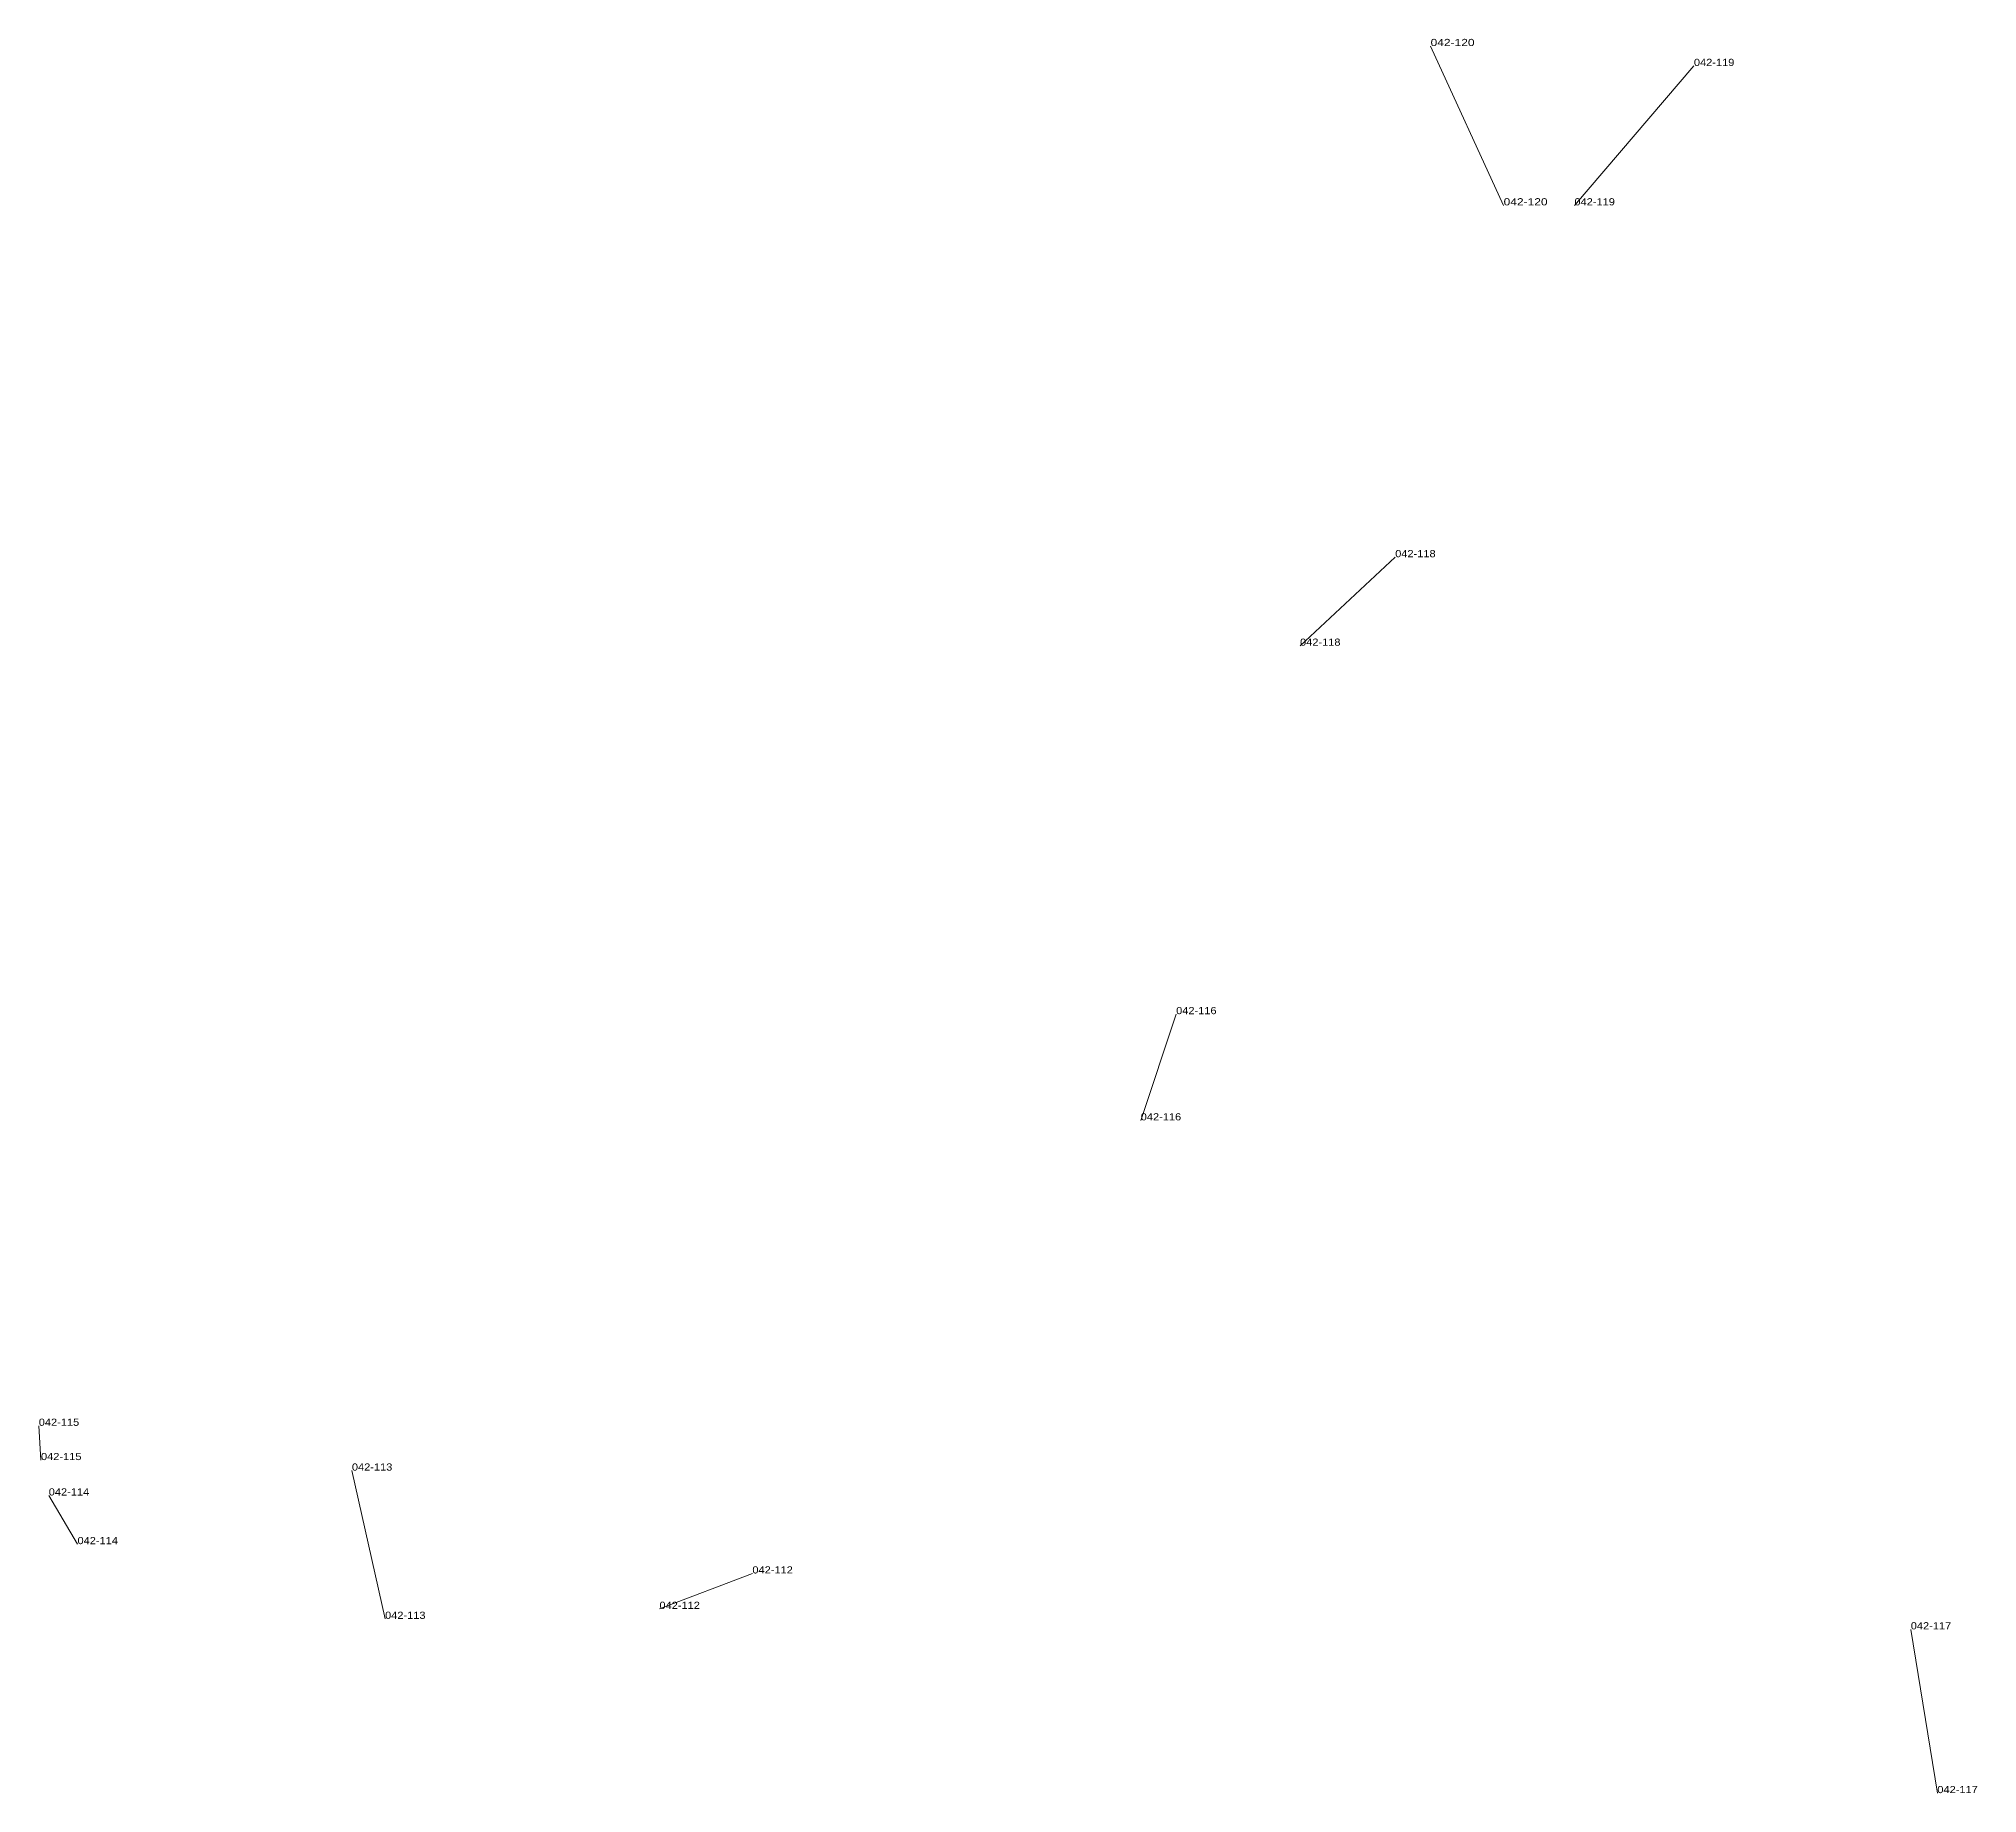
# Model space of a CAD drawing. Header units: metres. Extents: x 571156 to 607184, y 703608 to 727431.
# Drawn here: x 580040 to 580581, y 715568 to 716058 of the extents above; entities that cross this region are included whole.
import ezdxf

# ---------------------------------------------------------------- set-up
doc = ezdxf.new("R2010")
doc.units = ezdxf.units.M
doc.header["$LTSCALE"] = 0.8
doc.layers.add('60', color=7, linetype='Continuous', lineweight=13)
doc.layers.add('61', color=7, linetype='Continuous')

msp = doc.modelspace()

# ---------------------------------------------------------------- texts
at = {"layer": '60'}
for s, width, p in [('042-120', 1.25, (580428.55, 716055.52)), ('042-120', 1.25, (580428.55, 716055.52)), ('042-119', 1.15, (580502.03, 716049.96)), ('042-119', 1.15, (580502.03, 716049.96)), ('042-118', 1.15, (580418.67, 715912.88)), ('042-118', 1.15, (580418.67, 715912.88)), ('042-116', 1.15, (580357.54, 715785.37)), ('042-116', 1.15, (580357.54, 715785.37)), ('042-115', 1.15, (580040.15, 715670.51)), ('042-115', 1.15, (580040.15, 715670.51)), ('042-113', 1.15, (580127.53, 715658.01)), ('042-113', 1.15, (580127.53, 715658.01)), ('042-114', 1.15, (580042.93, 715651.06)), ('042-114', 1.15, (580042.93, 715651.06)), ('042-112', 1.15, (580239.29, 715629.3)), ('042-112', 1.15, (580239.29, 715629.3)), ('042-117', 1.15, (580569.96, 715568.01)), ('042-117', 1.15, (580569.96, 715568.01))]:
    msp.add_text(s, height=2, dxfattribs=dict(at, width=width)).set_placement(p)
at = {"layer": '61'}
for s, width, p in [('042-120', 1.25, (580448.93, 716011.06)), ('042-120', 1.25, (580448.93, 716011.06)), ('042-119', 1.15, (580468.69, 716011.06)), ('042-119', 1.15, (580468.69, 716011.06)), ('042-118', 1.15, (580392.12, 715888.18)), ('042-118', 1.15, (580392.12, 715888.18)), ('042-116', 1.15, (580347.66, 715755.73)), ('042-116', 1.15, (580347.66, 715755.73)), ('042-115', 1.15, (580040.77, 715660.94)), ('042-115', 1.15, (580040.77, 715660.94)), ('042-114', 1.15, (580050.96, 715637.48)), ('042-114', 1.15, (580050.96, 715637.48)), ('042-113', 1.15, (580136.79, 715616.64)), ('042-113', 1.15, (580136.79, 715616.64)), ('042-112', 1.15, (580213.36, 715619.42)), ('042-112', 1.15, (580213.36, 715619.42)), ('042-117', 1.15, (580562.55, 715613.71)), ('042-117', 1.15, (580562.55, 715613.71))]:
    msp.add_text(s, height=2, dxfattribs=dict(at, width=width)).set_placement(p)

# ---------------------------------------------------------------- linework, layer by layer
at = {"layer": '60'}
for p, q in [((580448.93, 716011.06), (580428.55, 716055.52)), ((580448.93, 716011.06), (580428.55, 716055.52)), ((580468.69, 716011.06), (580502.03, 716049.96)), ((580468.69, 716011.06), (580502.03, 716049.96)), ((580392.12, 715888.18), (580418.67, 715912.88)), ((580392.12, 715888.18), (580418.67, 715912.88)), ((580347.66, 715755.73), (580357.54, 715785.37)), ((580347.66, 715755.73), (580357.54, 715785.37)), ((580040.77, 715660.94), (580040.15, 715670.51)), ((580040.77, 715660.94), (580040.15, 715670.51)), ((580136.79, 715616.64), (580127.53, 715658.01)), ((580136.79, 715616.64), (580127.53, 715658.01)), ((580050.96, 715637.48), (580042.93, 715651.06)), ((580050.96, 715637.48), (580042.93, 715651.06)), ((580213.36, 715619.42), (580239.29, 715629.3)), ((580213.36, 715619.42), (580239.29, 715629.3)), ((580562.55, 715613.71), (580569.96, 715568.01)), ((580562.55, 715613.71), (580569.96, 715568.01))]:
    msp.add_line(p, q, dxfattribs=at)

msp.set_redraw_order([(e.dxf.handle, doc.entitydb.next_handle()) for e in msp.query("TEXT MTEXT ATTDEF DIMENSION ARC_DIMENSION")])  # texts and dimensions are drawn at this point

doc.saveas('drawing.dxf')
